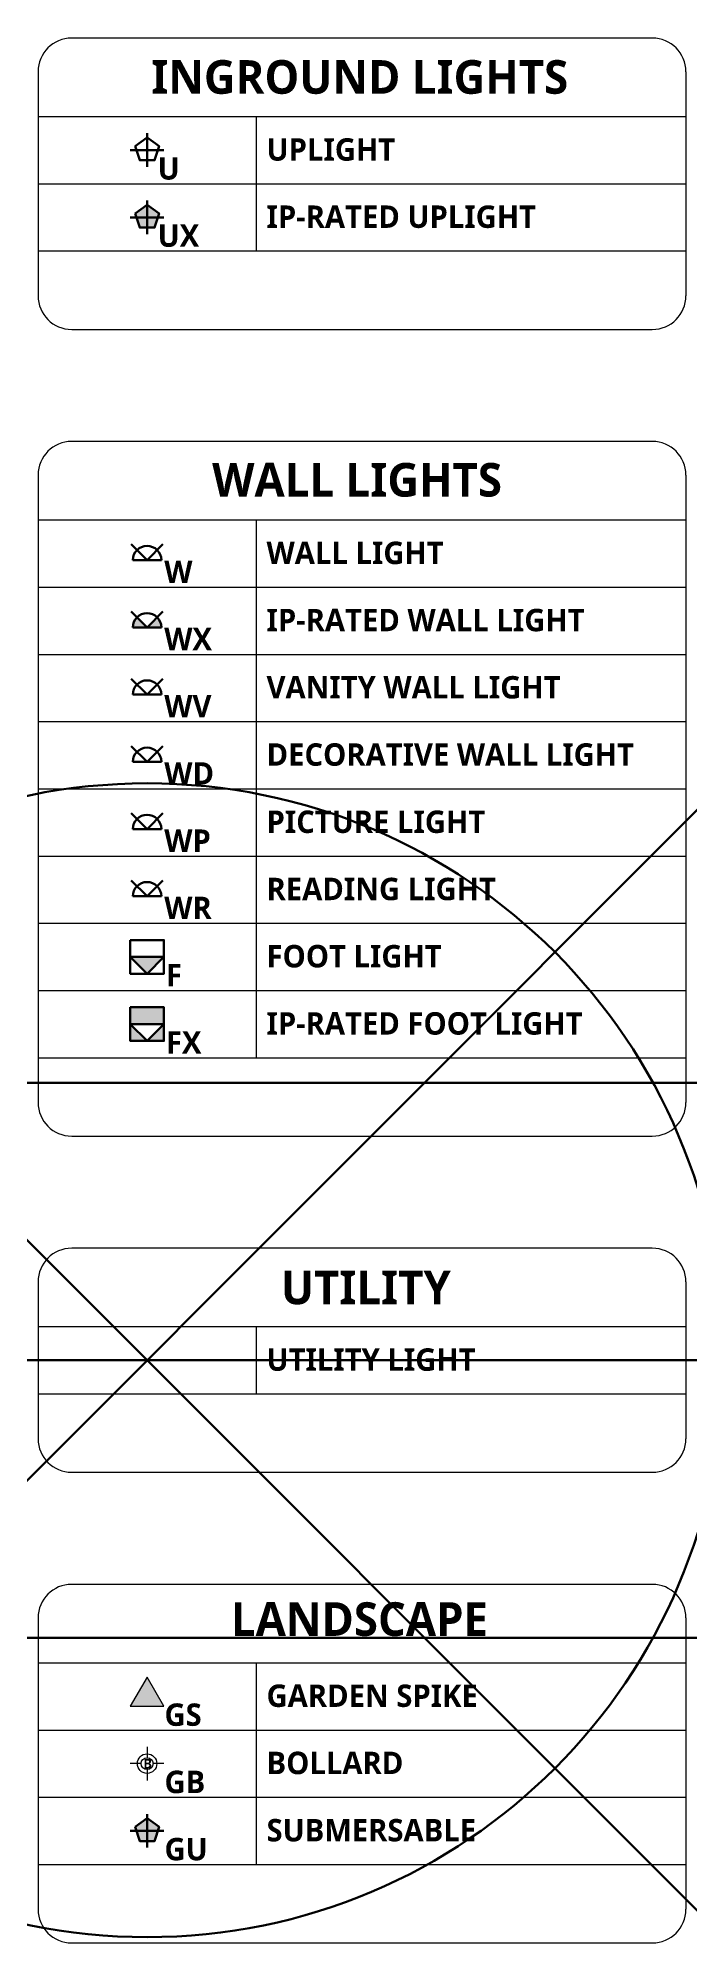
# Model space of a CAD drawing. Header units: millimetres. Extents: x 38267 to 100090, y -15201 to 6358.
# Drawn here: x 39054.1 to 39111.9, y -1026.6 to -856.6 of the extents above; entities that cross this region are included whole.
import ezdxf

# ---------------------------------------------------------------- set-up
doc = ezdxf.new("R2010")
doc.units = ezdxf.units.MM
for name, color, linetype, lineweight in [('E-LUM-BLD', 91, 'Continuous', 30), ('E-LUM-FL', 21, 'Continuous', 30), ('E-LUM-GFIT', 252, 'Continuous', 30), ('E-LUM-LL', 175, 'Continuous', 30), ('E-LUM-SPK', 71, 'Continuous', 30), ('E-LUM-TRK', 31, 'Continuous', 30), ('E-LUM-UL', 91, 'Continuous', 30), ('E-LUM-WL', 201, 'Continuous', 30), ('P-BLOCK', 7, 'Continuous', 15)]:
    doc.layers.add(name, color=color, linetype=linetype, lineweight=lineweight)
doc.styles.add('1-1', font='Yu Gothic UI Semibold.ttf', dxfattribs={"height": 1.5})

msp = doc.modelspace()

# ---------------------------------------------------------------- texts
at = {"layer": 'E-LUM-BLD', "color": 7, "lineweight": 0, "insert": (39065.39, -1011.21), "char_height": 2, "attachment_point": 1, "style": '1-1'}
msp.add_mtext_dynamic_manual_height_columns('{\\fYu Gothic UI Semibold|b1|i0|c128|p34;G}B', width=41.1217, gutter_width=597.4, heights=[0], dxfattribs=at)
at = {"layer": 'E-LUM-FL', "color": 7, "lineweight": 0, "char_height": 2, "attachment_point": 1, "style": '1-1'}
for s, insert in [('F', (39065.52, -939.21)), ('FX', (39065.52, -945.21))]:
    msp.add_mtext_dynamic_manual_height_columns(s, width=41.1217, gutter_width=597.4, heights=[0], dxfattribs=dict(at, insert=insert))
at = {"layer": 'E-LUM-SPK', "color": 7, "lineweight": 0, "insert": (39065.39, -1005.21), "char_height": 2, "attachment_point": 1, "style": '1-1'}
msp.add_mtext_dynamic_manual_height_columns('GS', width=41.1217, gutter_width=597.4, heights=[0], dxfattribs=at)
at = {"layer": 'E-LUM-UL', "color": 7, "lineweight": 0, "char_height": 2, "attachment_point": 1, "style": '1-1'}
for s, insert in [('U', (39064.78, -867.21)), ('UX', (39064.78, -873.21)), ('GU', (39065.39, -1017.21))]:
    msp.add_mtext_dynamic_manual_height_columns(s, width=41.1217, gutter_width=597.4, heights=[0], dxfattribs=dict(at, insert=insert))
at = {"layer": 'E-LUM-WL', "color": 7, "lineweight": 0, "char_height": 2, "attachment_point": 1, "style": '1-1'}
for s, insert in [('W', (39065.37, -903.21)), ('{\\fYu Gothic UI Semibold|b1|i0|c128|p34;W}X', (39065.37, -909.21)), ('{\\fYu Gothic UI Semibold|b1|i0|c128|p34;W}V', (39065.37, -915.21)), ('{\\fYu Gothic UI Semibold|b1|i0|c128|p34;W}D', (39065.37, -921.21)), ('{\\fYu Gothic UI Semibold|b1|i0|c128|p34;W}P', (39065.37, -927.21)), ('{\\fYu Gothic UI Semibold|b1|i0|c128|p34;W}R', (39065.37, -933.21))]:
    msp.add_mtext_dynamic_manual_height_columns(s, width=41.1217, gutter_width=597.4, heights=[0], dxfattribs=dict(at, insert=insert))
at = {"layer": 'P-BLOCK', "color": 7, "lineweight": 0, "transparency": 33554687, "char_height": 3, "attachment_point": 1, "style": '1-1'}
for s, width, insert in [('INGROUND LIGHTS', 40.8982, (39064.21, -858.55)), ('{\\fYu Gothic UI Semibold|b1|i0|c128|p34; }WALL LIGHTS', 30.813, (39068.63, -894.5)), ('UTILITY', 30.813, (39075.78, -966.58)), ('LANDSCAPE', 30.813, (39071.32, -996.18))]:
    msp.add_mtext_dynamic_manual_height_columns(s, width=width, gutter_width=597.4, heights=[0], dxfattribs=dict(at, insert=insert))
at = {"layer": 'P-BLOCK', "color": 7, "lineweight": 0, "char_height": 2, "attachment_point": 1, "style": '1-1'}
for s, insert in [('UP{\\fYu Gothic UI Semibold|b1|i0|c128|p34;LIGHT}', (39074.5, -865.52)), ('{\\fYu Gothic UI Semibold|b1|i0|c128|p34;IP-RATED }UP{\\fYu Gothic UI Semibold|b1|i0|c128|p34;LIGHT}', (39074.5, -871.52)), ('WALL LIGHT', (39074.5, -901.52)), ('IP-RATED {\\fYu Gothic UI Semibold|b1|i0|c128|p34;WALL LIGHT}', (39074.5, -907.52)), ('VANITY{\\fYu Gothic UI Semibold|b1|i0|c128|p34; WALL LIGHT}', (39074.5, -913.52)), ('DECORATIVE{\\fYu Gothic UI Semibold|b1|i0|c128|p34; WALL LIGHT}', (39074.5, -919.52)), ('{\\fYu Gothic UI Semibold|b1|i0|c128|p34;PICTURE LIGHT}', (39074.5, -925.52)), ('READING{\\fYu Gothic UI Semibold|b1|i0|c128|p34; LIGHT}', (39074.5, -931.52)), ('FOOT{\\fYu Gothic UI Semibold|b1|i0|c128|p34; LIGHT}', (39074.5, -937.52)), ('IP-RATED {\\fYu Gothic UI Semibold|b1|i0|c128|p34;FOOT LIGHT}', (39074.5, -943.52)), ('UTILITY{\\fYu Gothic UI Semibold|b1|i0|c128|p34; LIGHT}', (39074.5, -973.52)), ('GARDEN SPIKE', (39074.5, -1003.52)), ('BOLLARD', (39074.5, -1009.52)), ('SUBMERSABLE', (39074.5, -1015.52))]:
    msp.add_mtext_dynamic_manual_height_columns(s, width=41.1217, gutter_width=597.4, heights=[0], dxfattribs=dict(at, insert=insert))

# ---------------------------------------------------------------- blocks, each defined once
blk = doc.blocks.new('W')
at = {"layer": 'E-LUM-WL', "linetype": 'Continuous', "lineweight": 30}
for p, q in [((-1.41, 1.41), (0, 0)), ((-1.27, 0), (1.27, 0)), ((0, 0), (1.41, 1.41))]:
    blk.add_line(p, q, dxfattribs=at)
blk.add_arc((0, 0), 1.27, 0, 180, dxfattribs=at)
blk = doc.blocks.new('WX')
at = {"layer": 'E-LUM-WL', "linetype": 'ByBlock', "lineweight": 0, "ltscale": 10}
h = blk.add_hatch(color=256, dxfattribs=at)
h.dxf.hatch_style = 1
h.paths.add_polyline_path([(-0.9, 0.9, 0.198912), (-1.27, 0), (0, 0)])
h.paths.add_polyline_path([(0.9, 0.9), (0, 0), (1.27, 0, 0.198912)])
at = {"layer": 'E-LUM-WL', "linetype": 'Continuous', "lineweight": 30}
for p, q in [((-1.41, 1.41), (0, 0)), ((-1.27, 0), (1.27, 0)), ((0, 0), (1.41, 1.41))]:
    blk.add_line(p, q, dxfattribs=at)
blk.add_arc((0, 0), 1.27, 0, 180, dxfattribs=at)
blk = doc.blocks.new('WV')
at = {"layer": 'E-LUM-WL', "linetype": 'Continuous', "lineweight": 30}
for p, q in [((-1.41, 1.41), (0, 0)), ((-1.27, 0), (1.27, 0)), ((0, 0), (1.41, 1.41))]:
    blk.add_line(p, q, dxfattribs=at)
blk.add_arc((0, 0), 1.27, 0, 180, dxfattribs=at)
blk = doc.blocks.new('WD')
at = {"layer": 'E-LUM-WL', "linetype": 'Continuous', "lineweight": 30}
for p, q in [((-1.41, 1.41), (0, 0)), ((-1.27, 0), (1.27, 0)), ((0, 0), (1.41, 1.41))]:
    blk.add_line(p, q, dxfattribs=at)
blk.add_arc((0, 0), 1.27, 0, 180, dxfattribs=at)
blk = doc.blocks.new('WP')
at = {"layer": 'E-LUM-WL', "linetype": 'Continuous', "lineweight": 30}
for p, q in [((-1.41, 1.41), (0, 0)), ((-1.27, 0), (1.27, 0)), ((0, 0), (1.41, 1.41))]:
    blk.add_line(p, q, dxfattribs=at)
blk.add_arc((0, 0), 1.27, 0, 180, dxfattribs=at)
blk = doc.blocks.new('WR')
at = {"layer": 'E-LUM-WL', "linetype": 'Continuous', "lineweight": 30}
for p, q in [((-1.41, 1.41), (0, 0)), ((-1.27, 0), (1.27, 0)), ((0, 0), (1.41, 1.41))]:
    blk.add_line(p, q, dxfattribs=at)
blk.add_arc((0, 0), 1.27, 0, 180, dxfattribs=at)
blk = doc.blocks.new('FX')
at = {"layer": 'E-LUM-FL', "lineweight": 30, "ltscale": 100}
h = blk.add_hatch(color=256, dxfattribs=at)
h.dxf.hatch_style = 1
h.paths.add_polyline_path([(1.5, 0), (0, -1.5), (1.5, -1.5)])
h.paths.add_polyline_path([(0, -1.5), (-1.5, 0), (-1.5, -1.5)])
h.paths.add_polyline_path([(-1.5, 1.5), (-1.5, 0), (1.5, 0), (1.5, 1.5)])
for p, q in [((1.5, 0), (-1.5, 0)), ((-1.5, 0), (0, -1.5)), ((0, -1.5), (1.5, 0))]:
    blk.add_line(p, q, dxfattribs=at)
at = {"layer": 'E-LUM-FL', "lineweight": 30}
blk.add_lwpolyline([(-1.5, 1.5), (1.5, 1.5), (1.5, -1.5), (-1.5, -1.5)], close=True, dxfattribs=at)
at = {"layer": 'E-LUM-GFIT', "lineweight": 30}
blk.add_lwpolyline([(-1.5, 1.5), (1.5, 1.5), (1.5, -1.5), (-1.5, -1.5)], close=True, dxfattribs=at)
blk = doc.blocks.new('F')
at = {"layer": 'E-LUM-FL', "lineweight": 30, "ltscale": 100}
h = blk.add_hatch(color=256, dxfattribs=at)
h.dxf.hatch_style = 1
h.paths.add_polyline_path([(1.5, 0), (-1.5, 0), (0, -1.5)])
for p, q in [((1.5, 0), (-1.5, 0)), ((-1.5, 0), (0, -1.5)), ((0, -1.5), (1.5, 0))]:
    blk.add_line(p, q, dxfattribs=at)
at = {"layer": 'E-LUM-FL', "lineweight": 30}
blk.add_lwpolyline([(-1.5, 1.5), (1.5, 1.5), (1.5, -1.5), (-1.5, -1.5)], close=True, dxfattribs=at)
at = {"layer": 'E-LUM-GFIT', "lineweight": 30}
blk.add_lwpolyline([(-1.5, 1.5), (1.5, 1.5), (1.5, -1.5), (-1.5, -1.5)], close=True, dxfattribs=at)
blk = doc.blocks.new('GU')
at = {"layer": 'E-LUM-UL', "lineweight": 30}
h = blk.add_hatch(color=256, dxfattribs=at)
h.dxf.hatch_style = 1
h.paths.add_polyline_path([(0, 1.12), (-1.07, 0.35), (-0.66, -0.91), (0.66, -0.91), (1.07, 0.35)])
at = {"layer": 'E-LUM-GFIT', "lineweight": 30}
blk.add_lwpolyline([(-1.07, 0.35), (-0.66, -0.91), (0.66, -0.91), (1.07, 0.35), (0, 1.12), (-1.07, 0.35)], dxfattribs=at)
at = {"layer": 'E-LUM-UL', "lineweight": 30}
for p, q in [((1.5, 0), (-1.5, 0)), ((0, 1.5), (0, -1.5))]:
    blk.add_line(p, q, dxfattribs=at)
blk.add_lwpolyline([(-1.07, 0.35), (-0.66, -0.91), (0.66, -0.91), (1.07, 0.35), (0, 1.12), (-1.07, 0.35)], dxfattribs=at)
blk = doc.blocks.new('GB')
at = {"layer": 'E-LUM-BLD', "lineweight": 0}
for p, q in [((-0.53, 0), (-1.5, 0)), ((0, 1.5), (0, 0.53)), ((1.5, 0), (0.53, 0)), ((0, -0.53), (0, -1.5))]:
    blk.add_line(p, q, dxfattribs=at)
for radius in [0.869, 0.528]:
    blk.add_circle((0, 0), radius, dxfattribs=at)
at = {"layer": 'E-LUM-GFIT', "lineweight": 0}
blk.add_circle((0, 0), 0.869, dxfattribs=at)
at = {"layer": 'E-LUM-BLD', "lineweight": 0, "style": '1-1'}
blk.add_text('B', height=0.867, dxfattribs=at).set_placement((-0.33, -0.44))
blk = doc.blocks.new('GS')
at = {"layer": 'E-LUM-SPK', "lineweight": 0}
h = blk.add_hatch(color=256, dxfattribs=at)
h.dxf.hatch_style = 1
h.paths.add_polyline_path([(-1.5, -1.09), (1.5, -1.09), (0, 1.51)])
at = {"layer": 'E-LUM-GFIT', "lineweight": 0}
blk.add_lwpolyline([(-1.5, -1.09), (1.5, -1.09), (0, 1.51), (-1.5, -1.09)], dxfattribs=at)
at = {"layer": 'E-LUM-SPK', "lineweight": 0}
blk.add_lwpolyline([(-1.5, -1.09), (1.5, -1.09), (0, 1.51), (-1.5, -1.09)], dxfattribs=at)
blk = doc.blocks.new('U')
at = {"layer": 'E-LUM-GFIT', "lineweight": 30}
blk.add_lwpolyline([(-1.07, 0.35), (-0.66, -0.91), (0.66, -0.91), (1.07, 0.35), (0, 1.12), (-1.07, 0.35)], dxfattribs=at)
at = {"layer": 'E-LUM-UL', "lineweight": 30}
for p, q in [((1.5, 0), (-1.5, 0)), ((0, 1.5), (0, -1.5))]:
    blk.add_line(p, q, dxfattribs=at)
blk.add_lwpolyline([(-1.07, 0.35), (-0.66, -0.91), (0.66, -0.91), (1.07, 0.35), (0, 1.12), (-1.07, 0.35)], dxfattribs=at)
blk = doc.blocks.new('UX')
at = {"layer": 'E-LUM-UL', "lineweight": 30}
h = blk.add_hatch(color=256, dxfattribs=at)
h.dxf.hatch_style = 1
h.paths.add_polyline_path([(0, 1.12), (-1.07, 0.35), (-0.66, -0.91), (0.66, -0.91), (1.07, 0.35)])
at = {"layer": 'E-LUM-GFIT', "lineweight": 30}
blk.add_lwpolyline([(-1.07, 0.35), (-0.66, -0.91), (0.66, -0.91), (1.07, 0.35), (0, 1.12), (-1.07, 0.35)], dxfattribs=at)
at = {"layer": 'E-LUM-UL', "lineweight": 30}
for p, q in [((1.5, 0), (-1.5, 0)), ((0, 1.5), (0, -1.5))]:
    blk.add_line(p, q, dxfattribs=at)
blk.add_lwpolyline([(-1.07, 0.35), (-0.66, -0.91), (0.66, -0.91), (1.07, 0.35), (0, 1.12), (-1.07, 0.35)], dxfattribs=at)
blk = doc.blocks.new('Y')
at = {"layer": 'E-LUM-LL', "linetype": 'ByBlock', "lineweight": 30}
for p, q in [((0.5149, 0.5149), (-0.5149, -0.5149)), ((-0.5149, 0.5149), (0.5149, -0.5149)), ((7.9688, 0), (-7.9688, 0))]:
    blk.add_line(p, q, dxfattribs=at)
blk.add_lwpolyline([(7.5, 0.2477), (7.5, -0.2477), (-7.5, -0.2477), (-7.5, 0.2477)], close=True, dxfattribs=at)
blk.add_circle((0, 0), 0.5149, dxfattribs=at)

# ---------------------------------------------------------------- linework, layer by layer
at = {"layer": 'P-BLOCK', "lineweight": 0}
for p, q in [((39108.93, -856.58), (39057.11, -856.58)), ((39108.93, -892.58), (39057.11, -892.58)), ((39108.93, -964.58), (39057.11, -964.58)), ((39108.93, -994.58), (39057.11, -994.58))]:
    msp.add_line(p, q, dxfattribs=at)
at = {"layer": 'P-BLOCK', "lineweight": 0, "transparency": 33554687}
for p, q in [((39054.11, -859.58), (39054.11, -879.58)), ((39111.93, -859.58), (39111.93, -879.58)), ((39054.11, -895.58), (39054.11, -951.58)), ((39111.93, -895.58), (39111.93, -951.58)), ((39054.11, -967.58), (39054.11, -981.58)), ((39111.93, -967.58), (39111.93, -981.58)), ((39054.11, -997.58), (39054.11, -1023.58)), ((39111.93, -997.58), (39111.93, -1023.58))]:
    msp.add_line(p, q, dxfattribs=at)
at = {"layer": 'P-BLOCK', "lineweight": 0, "ltscale": 100, "transparency": 33554687}
for p, q in [((39054.11, -863.58), (39111.93, -863.58)), ((39073.56, -863.58), (39073.56, -875.58)), ((39054.11, -869.58), (39111.93, -869.58)), ((39054.11, -875.58), (39111.93, -875.58)), ((39057.11, -882.58), (39108.93, -882.58)), ((39054.11, -899.58), (39111.93, -899.58)), ((39073.56, -899.58), (39073.56, -947.58)), ((39054.11, -905.58), (39111.93, -905.58)), ((39054.11, -911.58), (39111.93, -911.58)), ((39054.11, -917.58), (39111.93, -917.58)), ((39054.11, -923.58), (39111.93, -923.58)), ((39054.11, -929.58), (39111.93, -929.58)), ((39054.11, -935.58), (39111.93, -935.58)), ((39054.11, -941.58), (39111.93, -941.58)), ((39054.11, -947.58), (39111.93, -947.58)), ((39057.11, -954.58), (39108.93, -954.58)), ((39054.11, -971.58), (39111.93, -971.58)), ((39073.56, -971.58), (39073.56, -977.58)), ((39054.11, -977.58), (39111.93, -977.58)), ((39057.11, -984.58), (39108.93, -984.58)), ((39054.11, -1001.58), (39111.93, -1001.58)), ((39073.56, -1001.58), (39073.56, -1019.58)), ((39054.11, -1007.58), (39111.93, -1007.58)), ((39054.11, -1013.58), (39111.93, -1013.58)), ((39054.11, -1019.58), (39111.93, -1019.58)), ((39057.11, -1026.58), (39108.93, -1026.58))]:
    msp.add_line(p, q, dxfattribs=at)
at = {"layer": 'P-BLOCK', "lineweight": 0, "transparency": 33554687}
for centre, start, end in [((39057.11, -859.58), 90, 180), ((39108.93, -859.58), 0, 90), ((39057.11, -879.58), 180, 270), ((39108.93, -879.58), 270, 0), ((39057.11, -895.58), 90, 180), ((39108.93, -895.58), 0, 90), ((39057.11, -951.58), 180, 270), ((39108.93, -951.58), 270, 0), ((39057.11, -967.58), 90, 180), ((39108.93, -967.58), 0, 90), ((39057.11, -981.58), 180, 270), ((39108.93, -981.58), 270, 0), ((39057.11, -997.58), 90, 180), ((39108.93, -997.58), 0, 90), ((39057.11, -1023.58), 180, 270), ((39108.93, -1023.58), 270, 0)]:
    msp.add_arc(centre, 3, start, end, dxfattribs=at)

# ---------------------------------------------------------------- block references
at = {"layer": 'E-LUM-BLD', "linetype": 'ByBlock', "lineweight": 0}
msp.add_blockref('GB', (39063.84, -1010.58), dxfattribs=at)
at = {"layer": 'E-LUM-FL', "linetype": 'Continuous', "lineweight": 30, "ltscale": 10}
msp.add_blockref('F', (39063.84, -938.58), dxfattribs=at)
at = {"layer": 'E-LUM-FL', "linetype": 'Continuous', "lineweight": 0, "ltscale": 10}
msp.add_blockref('FX', (39063.84, -944.58), dxfattribs=at)
at = {"layer": 'E-LUM-SPK', "linetype": 'ByBlock', "lineweight": 0}
msp.add_blockref('GS', (39063.84, -1004.36), dxfattribs=at)
at = {"layer": 'E-LUM-TRK', "linetype": 'ByBlock', "lineweight": 0, "ltscale": 10, "xscale": 100, "yscale": 100, "zscale": 100}
msp.add_blockref('Y', (39063.84, -974.58), dxfattribs=at)
at = {"layer": 'E-LUM-UL', "linetype": 'ByBlock', "lineweight": 0, "ltscale": 10}
for name, p in [('U', (39063.84, -866.58)), ('UX', (39063.84, -872.58))]:
    msp.add_blockref(name, p, dxfattribs=at)
at = {"layer": 'E-LUM-UL', "linetype": 'ByBlock', "lineweight": 0}
msp.add_blockref('GU', (39063.84, -1016.58), dxfattribs=at)
at = {"layer": 'E-LUM-WL', "linetype": 'ByBlock', "lineweight": 0, "ltscale": 10}
msp.add_blockref('W', (39063.84, -903.17), dxfattribs=at)
at = {"layer": 'E-LUM-WL', "linetype": 'ByBlock', "lineweight": 0}
for name, p in [('WX', (39063.84, -909.17)), ('WV', (39063.84, -915.17)), ('WD', (39063.84, -921.17)), ('WP', (39063.84, -927.17)), ('WR', (39063.84, -933.17))]:
    msp.add_blockref(name, p, dxfattribs=at)

msp.set_redraw_order([(e.dxf.handle, doc.entitydb.next_handle()) for e in msp.query("TEXT MTEXT ATTDEF DIMENSION ARC_DIMENSION")])  # texts and dimensions are drawn at this point

doc.saveas('drawing.dxf')
